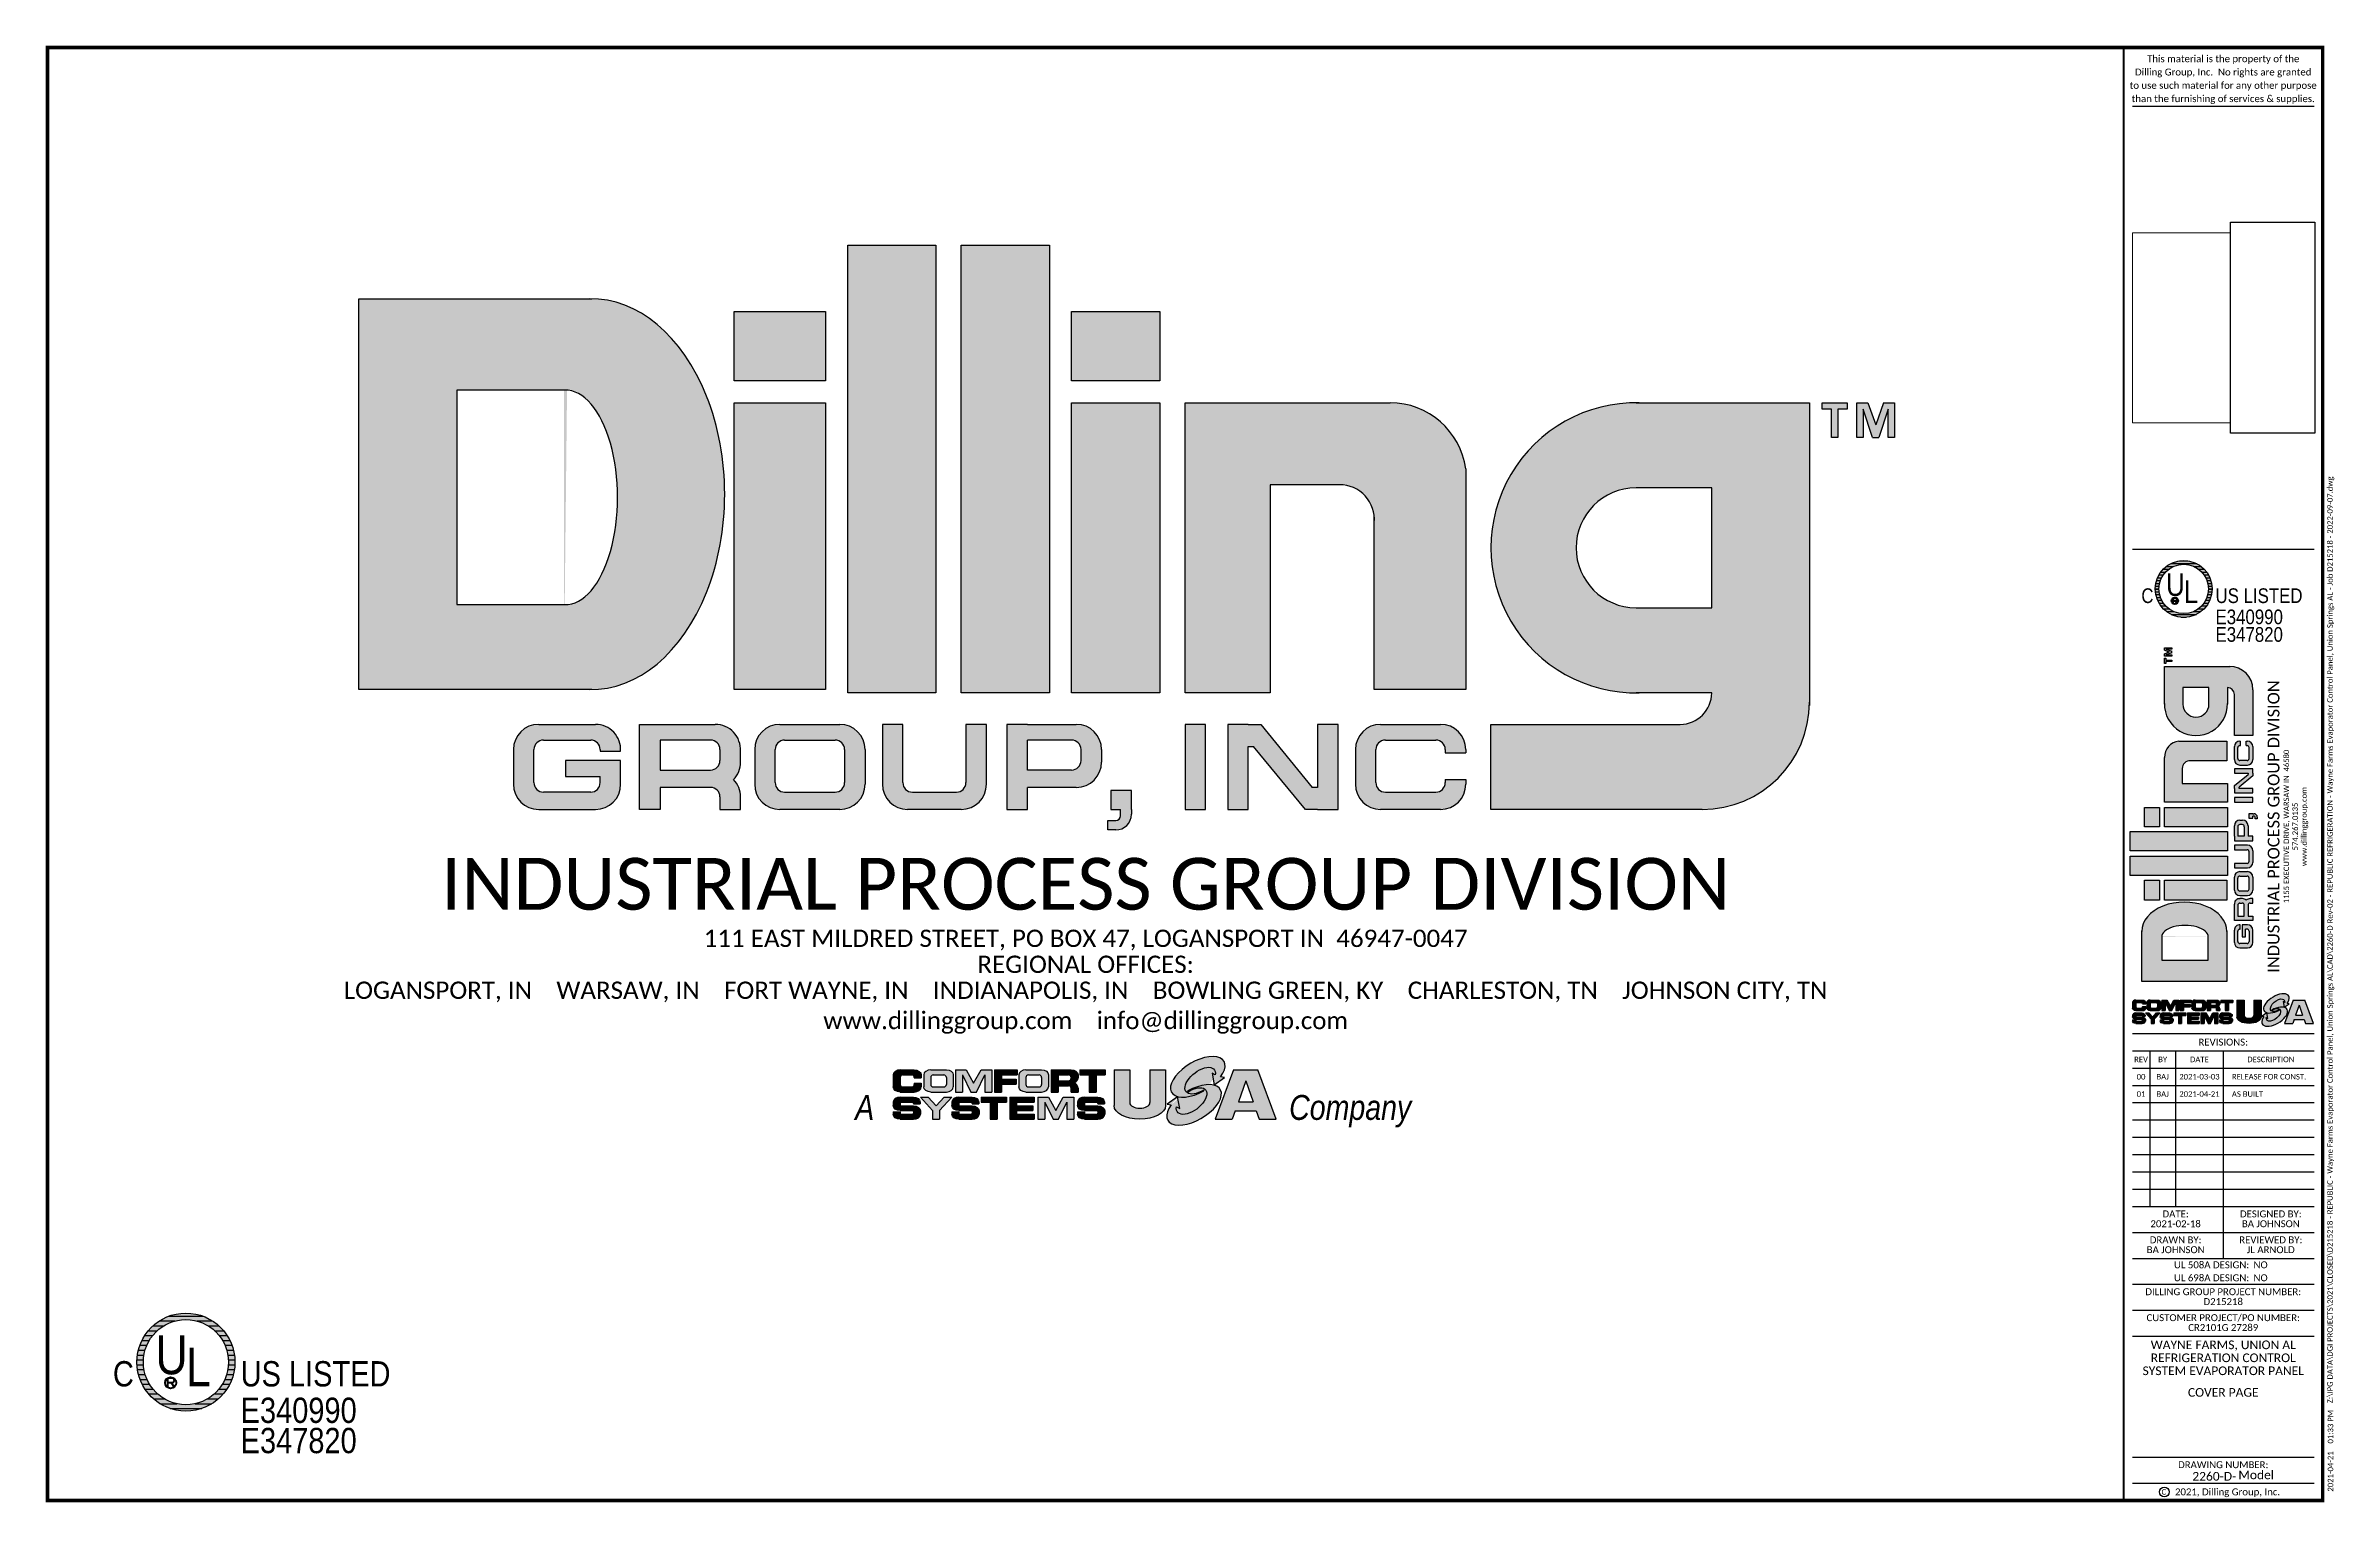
# Paper-space layout '000' of a CAD drawing. Header units: inches. Extents: x -7.8 to 25.3, y -3.5 to 17.5.
# The model-space entities are those that its viewports show. They can reach past a viewport. Long polylines and large blocks are cut down to what shows.
import ezdxf
from ezdxf.enums import TextEntityAlignment as Align

# ---------------------------------------------------------------- set-up
doc = ezdxf.new("R2010")
doc.units = ezdxf.units.IN
doc.header["$MEASUREMENT"] = 0
doc.styles.add('ARIAL NARROW', font='ARIALNI.TTF')
doc.styles.add('Calibri', font='calibri.ttf')
doc.styles.add('Swiss', font='swissck.ttf')
picture_1 = doc.add_image_def('image1.jpg', size_in_pixel=(293, 151))
picture_2 = doc.add_image_def('image2.bmp', size_in_pixel=(325, 130))

psp = doc.layouts.new('000')

msp = doc.modelspace()

# ---------------------------------------------------------------- texts
at = {"linetype": 'Continuous', "style": 'Calibri'}
for s, height, p in [('INDUSTRIAL PROCESS GROUP DIVISION', 0.75, (15, 8.912500000000001)), ('111 EAST MILDRED STREET, PO BOX 47, LOGANSPORT IN  46947-0047', 0.25, (15, 8.125)), ('REGIONAL OFFICES:', 0.25, (15, 7.75)), ('LOGANSPORT, IN    WARSAW, IN    FORT WAYNE, IN    INDIANAPOLIS, IN    BOWLING GREEN, KY    CHARLESTON, TN    JOHNSON CITY, TN', 0.25, (15, 7.375)), ('www.dillinggroup.com    info@dillinggroup.com', 0.25, (15, 6.9375))]:
    msp.add_text(s, height=height, dxfattribs=at).set_placement(p, align=Align.MIDDLE_CENTER)
at = {"style": 'ARIAL NARROW'}
for s, p in [('A', (11.6699413640135, 5.501078822950064)), ('Company', (17.94065181323224, 5.501078822950064))]:
    msp.add_text(s, height=0.36, dxfattribs=at).set_placement(p)

# ---------------------------------------------------------------- blocks, each defined once
blk = doc.blocks.new('UL')
at = {"linetype": 'Continuous'}
h = blk.add_hatch(dxfattribs=at)
h.set_pattern_fill('LINE', color=256, scale=100, style=0)
h.set_pattern_definition([(0, (-735.5219296282087, -778.8764828174169), (0, 12.5), [])])
edge = h.paths.add_edge_path()
edge.add_arc((-576.1469296282087, -757.0014828174169), 12.59727773171648, 0, 360)
edge = h.paths.add_edge_path(flags=17)
edge.add_arc((-576.1469296282087, -757.0014828174169), 10.9375, 0, 360)
h = blk.add_hatch(dxfattribs=at)
h.set_pattern_fill('LINE', color=256, scale=10, style=0)
h.set_pattern_definition([(0, (-735.5219296282087, -778.8764828174169), (0, 1.25), [])])
edge = h.paths.add_edge_path()
edge.add_arc((-576.1469296282087, -757.0014828174169), 12.59727773171648, 0, 360)
edge = h.paths.add_edge_path(flags=17)
edge.add_arc((-576.1469296282087, -757.0014828174169), 10.9375, 0, 360)
h = blk.add_hatch(color=256, dxfattribs=at)
edge = h.paths.add_edge_path()
edge.add_arc((-576.1469296282087, -757.0014828174169), 12.59727773171648, 0, 360)
edge = h.paths.add_edge_path(flags=17)
edge.add_arc((-576.1469296282087, -757.0014828174169), 10.9375, 0, 360)
at = {"linetype": 'Continuous', "lineweight": 50}
for p, q in [((-580.7678482545737, -763.5769482166234), (-580.7678482545737, -761.0664848730505)), ((-580.7678482545737, -761.0664848730505), (-579.6930029935959, -761.0664848730505)), ((-580.7678482545737, -762.2545647876564), (-579.6930029935959, -762.2545647876564)), ((-579.9410426394081, -762.2545647876564), (-579.1865850356749, -763.4323127204709))]:
    blk.add_line(p, q, dxfattribs=at)
at = {"linetype": 'Continuous'}
for radius in [12.59727773171648, 10.9375]:
    blk.add_circle((-576.1469296282087, -757.0014828174169), radius, dxfattribs=at)
at = {"linetype": 'Continuous', "lineweight": 50}
blk.add_circle((-580.0838516971078, -762.3155369540666), 1.433528789118377, dxfattribs=at)
blk.add_arc((-579.6930029935959, -761.6605248303529), 0.5940399573031385, 270, 90, dxfattribs=at)
at = {"style": 'Swiss'}
for s, height, p in [('U', 10, (-583.9594296282087, -760.1264828174169)), ('C', 6.5, (-594.8969296282087, -763.2514828174169)), ('L', 10, (-576.1469296282087, -763.2514828174169)), ('US LISTED', 6.5, (-562.0844296282087, -763.2514828174169)), ('E340990', 6.5, (-562.0844296282087, -772.6264828174169)), ('E347820', 6.5, (-562.0844296282087, -780.3977886706019))]:
    blk.add_text(s, height=height, dxfattribs=at).set_placement(p)
blk = doc.blocks.new('DILLING LOGO')
h = blk.add_hatch(color=256)
h.dxf.hatch_style = 1
h.paths.add_polyline_path([(69.5, 40), (83.5, 40), (83.5, -31), (69.5, -31)])
h.paths.add_polyline_path([(51.5, 40), (65.5, 40), (65.5, -31), (51.5, -31)])
h = blk.add_hatch(color=256)
h.dxf.hatch_style = 1
edge = h.paths.add_edge_path()
edge.add_ellipse((10.75, 0.5), major_axis=(0, -31.00100804812643), ratio=0.6854615813463606, start_angle=360.4620527214238, end_angle=539.5379472785698)
edge.add_line((10.92136539533632, 31.5), (-10.5, 31.5))
edge.add_line((-10.5, 31.5), (-26, 31.5))
edge.add_line((-26, 31.5), (-26, -30.5))
edge.add_line((-26, -30.5), (-10.5, -30.5))
edge.add_line((-10.5, -30.5), (10.92136539533389, -30.50000000000004))
edge = h.paths.add_edge_path(flags=16)
edge.add_ellipse((6.75, 0), major_axis=(0, -17.0018381359193), ratio=0.4852416505819132, start_angle=360.84252426074005, end_angle=539.15747573926, ccw=False)
edge.add_ellipse((6.75, 0), major_axis=(0, -17.0018381359193), ratio=0.4852416505819132, start_angle=359.15747573926296, end_angle=360.84252426074005, ccw=False)
edge.add_line((6.628689587354042, -17), (-10.50000000000001, -17))
edge.add_line((-10.50000000000001, -17), (-10.5, 17))
edge.add_line((-10.5, 17), (6.628689587354511, 17))
edge.add_ellipse((6.75, 0), major_axis=(0, -17.0018381359193), ratio=0.4852416505819132, start_angle=539.15747573926, end_angle=540.8425242607401, ccw=False)
h = blk.add_hatch(color=256)
h.dxf.hatch_style = 1
h.paths.add_polyline_path([(48, 15), (33.5, 15), (33.5, -30.5), (48, -30.5)])
h.paths.add_polyline_path([(48, 18.5), (48, 29.5), (33.5, 29.5), (33.5, 18.5)])
h = blk.add_hatch(color=256)
h.dxf.hatch_style = 1
h.paths.add_polyline_path([(101, 15), (87, 15), (87, -31), (101, -31)])
h.paths.add_polyline_path([(87, 29.5), (87, 18.5), (101, 18.5), (101, 29.5)])
h = blk.add_hatch(color=256)
h.dxf.hatch_style = 1
h.paths.add_polyline_path([(118.5, 2), (129.4999999999932, 1.999999999999972, -0.4423698861202349), (135, -3.99999999999998), (135, -30.5), (149.5, -30.5), (149.5, 4.500000000000015, 0.3757351161049495), (137.5, 15), (118.5, 15), (105, 15), (105, -31), (118.5, -31)])
h.paths.add_polyline_path([(176.9999999999999, -31), (188.5, -31.00000000000003, -0.4142135623730933), (183.5, -36), (153.5, -36), (153.5, -49.5), (187, -49.5, 0.4142135623730956), (204, -32.5), (204, 15), (188.5, 15), (177.0000000000002, 15, 1.021975397419779)])
h.paths.add_polyline_path([(176.5, 1.499999999999998), (188.5, 1.499999999999972), (188.5, -17.50000000000002), (176.5, -17.5, -1)], flags=16)
h.paths.add_polyline_path([(206, 15), (206, 14), (207.5, 14), (207.5, 9.5), (208.5, 9.5), (208.5, 14), (210, 14), (210, 15)])
h.paths.add_polyline_path([(212.5, 14), (214, 9.5), (215, 9.5), (216.5, 14), (216.5, 9.5), (217.5, 9.5), (217.5, 15), (215.75, 15), (214.5, 11.5), (213.25, 15), (211.5, 15), (211.5, 9.5), (212.5, 9.5)])
h.paths.add_polyline_path([(136, -36, 0.4142135623730951), (132, -40), (132, -45.5, 0.4142135623730951), (136, -49.5), (145.5, -49.5, 0.4142135623730951), (149.5, -45.5), (149.5, -44.75), (146.25, -44.75), (146.25, -45.25, -0.4142135623730951), (144.75, -46.75), (136.75, -46.75, -0.4142135623730951), (135.25, -45.25), (135.25, -40, -0.4142135623730951), (136.75, -38.5), (144.75, -38.5, -0.4142135623730951), (146.25, -40), (146.25, -40.5), (149.5, -40.5), (149.5, -40, 0.4142135623730951), (145.5, -36)])
h.paths.add_polyline_path([(129.25, -36), (126, -36), (126, -46), (125.139534883721, -46), (117, -36), (115, -36), (111.75, -36), (111.75, -49.5), (115, -49.5), (115, -39.5), (115.825, -39.5), (124.075, -49.5), (126, -49.5), (129.25, -49.5)])
h.paths.add_polyline_path([(108.25, -36), (105, -36), (105, -49.5), (108.25, -49.5)])
h.paths.add_polyline_path([(93.25, -46.5), (93.25, -49.5), (94.75, -49.5), (94.75, -50.5, -0.4142135623730951), (94, -51.25), (92.75, -51.25), (92.75, -52.75), (94, -52.75, 0.4142135623730951), (96.5, -50.25), (96.5, -49.5), (96.5, -46.5)])
h.paths.add_polyline_path([(91.75, -42), (91.75, -40, 0.4142135623730951), (87.75, -36), (80, -36), (76.75, -36), (76.75, -49.5), (80, -49.5), (80, -46), (87.75, -46, 0.4142135623730951)])
h.paths.add_polyline_path([(87, -43.25000000000001), (80, -43.25000000000001), (80, -38.5), (87, -38.5, -0.4142135623730951), (88.5, -40), (88.5, -41.75, -0.4142135623730965)], flags=16)
h.paths.add_polyline_path([(70.25, -45.25, -0.4142135623730951), (68.75, -46.75), (61.75, -46.75, -0.4142135623730951), (60.25, -45.25), (60.25, -36), (57, -36), (57, -45.5, 0.4142135623730951), (61, -49.5), (69.5, -49.5, 0.4142135623730951), (73.5, -45.5), (73.5, -36), (70.25, -36)])
h.paths.add_polyline_path([(54.25, -45.5), (54.25, -40, 0.4142135623730951), (50.25, -36), (40.75, -36, 0.4142135623730951), (36.75, -40), (36.75, -45.5, 0.4142135623730951), (40.75, -49.5), (50.25, -49.5, 0.4142135623730951)])
h.paths.add_polyline_path([(51, -45.25, -0.4142135623730951), (49.5, -46.75), (41.5, -46.75, -0.4142135623730951), (40, -45.25), (40, -40, -0.4142135623730951), (41.5, -38.5), (49.5, -38.5, -0.4142135623730951), (51, -40)], flags=16)
h.paths.add_polyline_path([(31.25000000000001, -47.50000000000001), (31.25, -49.5), (34.5, -49.5), (34.5, -47.5, 0.1918119602003124), (33.40473750965556, -44.75, 0.1918119602003125), (34.5, -42), (34.49999999999999, -40, 0.414213562373095), (30.49999999999999, -36), (21.75, -36), (18.5, -36), (18.5, -49.5), (21.75, -49.5), (21.75, -46), (29.75, -46, -0.4142135623730993)])
h.paths.add_polyline_path([(29.75, -43.25), (21.75, -43.25), (21.75, -38.5), (29.75, -38.5, -0.4142135623730951), (31.25, -40), (31.25, -41.75, -0.4142135623730951)], flags=16)
h.paths.add_polyline_path([(15.49999999999999, -45.49999999999999), (15.5, -41.75), (6.75, -41.75), (6.75, -44.25), (12.25, -44.25), (12.25, -45.25, -0.4142135623730951), (10.75, -46.75), (3.25, -46.75, -0.4142135623730951), (1.75, -45.25), (1.75, -40, -0.4142135623730951), (3.25, -38.5), (10.75, -38.5, -0.4142135623730951), (12.25, -40), (12.25, -40.25), (15.49217985566781, -40.25, 0.4326522445123464), (11.49999999999999, -36), (2.5, -36, 0.4142135623730951), (-1.5, -40), (-1.5, -45.5, 0.4142135623730951), (2.5, -49.5), (11.5, -49.5, 0.4142135623730945)])
for p, q in [((213.25, 15), (214.5, 11.5)), ((215.75, 15), (214.5, 11.5)), ((214, 9.5), (212.5, 14)), ((216.5, 14), (215, 9.5)), ((214, 9.5), (215, 9.5)), ((2.5, -36), (11.5, -36)), ((40.75, -36), (50.25, -36)), ((80, -36), (87.75, -36)), ((115, -36), (117, -36)), ((117, -36), (125.139534883721, -46)), ((136, -36), (145.5, -36)), ((41.5, -38.5), (49.5, -38.5)), ((87, -38.5), (80, -38.5)), ((115, -39.5), (115.825, -39.5)), ((124.075, -49.5), (115.825, -39.5)), ((136.75, -38.5), (144.75, -38.5)), ((-1.5, -40), (-1.5, -45.5)), ((1.75, -45.25), (1.75, -40)), ((36.75, -40), (36.75, -45.5)), ((40, -45.25), (40, -40)), ((51, -40), (51, -45.25)), ((54.25, -40), (54.25, -45.5)), ((87, -43.25), (80, -43.25)), ((88.5, -41.75), (88.5, -40)), ((91.75, -40), (91.75, -42)), ((132, -40), (132, -45.5)), ((135.25, -45.25), (135.25, -40)), ((146.25, -40), (146.25, -40.5)), ((146.25, -40.5), (149.5, -40.5)), ((149.5, -40), (149.5, -40.5)), ((12.25, -45.25), (12.25, -44.25)), ((41.5, -46.75), (49.5, -46.75)), ((61.75, -46.75), (68.75, -46.75)), ((87.75, -46), (80, -46)), ((126, -46), (125.1395348837209, -46)), ((136.75, -46.75), (144.75, -46.75)), ((146.25, -44.75), (149.5, -44.75)), ((146.25, -44.75), (146.25, -45.25)), ((149.5, -44.75), (149.5, -45.5)), ((2.5, -49.5), (11.5, -49.5)), ((50.25, -49.5), (40.75, -49.5)), ((69.5, -49.5), (61, -49.5)), ((126, -49.5), (124.075, -49.5)), ((145.5, -49.5), (136, -49.5))]:
    blk.add_line(p, q)
for points in [[(51.5, 40), (65.5, 40), (65.5, -31), (51.5, -31)], [(69.5, 40), (83.5, 40), (83.5, -31), (69.5, -31)], [(33.5, 29.5), (48, 29.5), (48, 18.5), (33.5, 18.5)], [(87, 29.5), (101, 29.5), (101, 18.5), (87, 18.5)], [(33.5, 15), (48, 15), (48, -30.5), (33.5, -30.5)], [(87, 15), (101, 15), (101, -31), (87, -31)], [(108.25, -49.5), (108.25, -36), (105, -36), (105, -49.5)]]:
    blk.add_lwpolyline(points, close=True)
for points in [[(-10.5, -30.5), (-26, -30.5), (-26, 31.5), (-10.5, 31.5)], [(-10.5, 31.5), (10.92136539533637, 31.5)], [(6.871310412645428, 17), (-10.5, 17)], [(-10.5, 17), (-10.5, -17)], [(118.5, 2), (118.5, -31), (105, -31), (105, 15), (118.5, 15)], [(118.5, 15), (137.5, 15)], [(176.5, 15), (188.5, 15)], [(188.5, 15), (204, 15), (204, -33)], [(207.5, 14), (206, 14), (206, 15), (210, 15), (210, 14), (208.5, 14)], [(212.5, 14), (212.5, 9.5), (211.5, 9.5), (211.5, 15), (213.25, 15)], [(215.75, 15), (217.5, 15), (217.5, 9.5), (216.5, 9.5), (216.5, 14)], [(208.5, 14), (208.5, 9.5), (207.5, 9.5), (207.5, 14)], [(149.5, 4.5), (149.5, -30.5), (135, -30.5), (135, -2.999999999999915)], [(129.5454545454586, 1.999999999999972), (118.5, 2)], [(188.5, 1.499999999999972), (176.5, 1.5)], [(188.5, -17.50000000000003), (188.5, 1.499999999999972)], [(-10.5, -17), (6.871310412644988, -17)], [(176.5, -17.5), (188.5, -17.50000000000003)], [(10.9213653953349, -30.50000000000003), (-10.5, -30.5)], [(188.5, -31.00000000000003), (176.5, -31)], [(21.75, -46), (21.75, -49.5), (18.5, -49.5), (18.5, -36), (21.75, -36)], [(21.75, -36), (30.5, -36)], [(60.25, -45.25), (60.25, -36), (57, -36), (57, -45.5)], [(73.5, -45.5), (73.5, -36), (70.25, -36), (70.25, -45.25)], [(80, -36), (76.75, -36), (76.75, -49.5), (80, -49.5), (80, -46)], [(115, -36), (111.75, -36), (111.75, -49.5), (115, -49.5), (115, -39.5)], [(126, -49.5), (129.25, -49.5), (129.25, -36), (126, -36), (126, -46)], [(187, -49.50000000000003), (153.5, -49.5), (153.5, -36), (183.5, -36.00000000000003)], [(3.25, -38.5), (10.75, -38.5)], [(21.75, -38.5), (21.75, -43.25)], [(29.75, -38.5), (21.75, -38.5)], [(80, -43.25), (80, -38.5)], [(15.5, -45.5), (15.5, -41.75), (6.75, -41.75), (6.75, -44.25), (12.25, -44.25)], [(12.25, -40), (12.25, -40.25), (15.5, -40.25), (15.5, -40)], [(21.75, -43.25), (29.75, -43.25)], [(31.25, -40), (31.25, -41.75)], [(34.5, -42), (34.5, -40)], [(10.75, -46.75), (3.25, -46.75)], [(29.75, -46), (21.75, -46)], [(57, -45.75), (57.00782014433217, -45.75)], [(96.5, -49.5), (96.5, -46.5), (93.25, -46.5), (93.25, -49.5), (94.75, -49.5)], [(31.25, -47.5), (31.25, -49.5), (34.5, -49.5), (34.5, -47.5)], [(94.75, -50.5), (94.75, -49.5)], [(96.5, -49.5), (96.5, -50.25)], [(94, -52.75), (92.75, -52.75), (92.75, -51.25), (94, -51.25)]]:
    blk.add_lwpolyline(points)
for centre, radius, start, end in [((137.5, 2.892857142857139), 12.10714285714286, 7.628149668580797, 90), ((176.5, -8), 23.00543414065468, 88.75463573323174, 271.2453642667683), ((129.5227272727273, -3.5), 5.500046956974606, 354.7841360840947, 90.236758071907), ((176.5, -8), 9.5, 90, 270), ((183.5, -31), 5, 270, 0), ((187, -32.5), 17, 270, 0), ((2.5, -40), 4, 90, 180), ((11.5, -40), 4, 356.4166783015281, 90), ((30.5, -40), 4, 356.4166783015281, 90), ((40.75, -40), 4, 90, 180), ((50.25, -40), 4, 0, 90), ((87.75, -40), 4, 0, 90), ((136, -40), 4, 90, 180), ((145.5, -40), 4, 0, 90), ((3.25, -40), 1.5, 90, 180), ((10.75, -40), 1.5, 0, 90), ((29.75, -40), 1.5, 0, 90), ((41.5, -40), 1.5, 90, 180), ((49.5, -40), 1.5, 0, 90), ((87, -40), 1.5, 0, 90), ((136.75, -40), 1.5, 90, 180), ((144.75, -40), 1.5, 0, 90), ((29.75, -41.75), 1.5, 270, 0), ((30.5, -42), 4, 316.5674634422102, 0), ((87, -41.75), 1.5, 270, 0), ((87.75, -42), 4, 270, 0), ((2.5, -45.5), 4, 180, 270), ((3.25, -45.25), 1.5, 180, 270), ((10.75, -45.25), 1.5, 270, 0), ((11.5, -45.5), 4, 270, 0), ((29.75, -47.5), 1.5, 0, 90), ((30.5, -47.5), 4, 0, 43.43253655778979), ((40.75, -45.5), 4, 180, 270), ((41.5, -45.25), 1.5, 180, 270), ((49.5, -45.25), 1.5, 270, 0), ((50.25, -45.5), 4, 270, 0), ((61, -45.5), 4, 180, 270), ((61.75, -45.25), 1.5, 180, 270), ((68.75, -45.25), 1.5, 270, 0), ((69.5, -45.5), 4, 270, 0), ((136, -45.5), 4, 180, 270), ((136.75, -45.25), 1.5, 180, 270), ((144.75, -45.25), 1.5, 270, 0), ((145.5, -45.5), 4, 270, 0), ((94, -50.25), 2.5, 270, 0), ((94, -50.5), 0.75, 270, 0)]:
    blk.add_arc(centre, radius, start, end)
for centre, major_axis, ratio, start_param, end_param in [((10.75, 0.5), (0, -31.00100804812643), 0.6854615813463606, 6.275120965872898, 9.432842302076136), ((6.75, 0), (0, -17.0018381359193), 0.4852416505819132, 6.268480484801794, 9.439482783147225)]:
    blk.add_ellipse(centre, major_axis=major_axis, ratio=ratio, start_param=start_param, end_param=end_param)
blk = doc.blocks.new('CSUSA')
h = blk.add_hatch(color=172)
h.dxf.hatch_style = 1
edge = h.paths.add_edge_path()
edge.add_line((181.5, 27.625), (179.4006102965469, 27.9810927598967))
edge.add_ellipse((167.0340647808728, 27.96044036709494), major_axis=(14.18757642551414, 8.427121706457452), ratio=0.4993851779144654, start_angle=310.1627734496016, end_angle=626.6159272356439)
edge.add_line((170.3976294825459, 20.39028585363079), (170.1516101334263, 20.83378807874862))
edge.add_ellipse((168.375, 25.875), major_axis=(7.609592697208051, 6.019528551522788), ratio=0.5296205484223616, start_angle=-30.52743072646109, end_angle=259.7037812085569, ccw=False)
edge.add_line((176.5491779118593, 29.01299639067593), (174.75, 30))
edge.add_line((174.75, 30), (176, 23.625))
edge.add_line((176, 23.625), (181.5, 27.625))
h = blk.add_hatch(color=256)
h.dxf.hatch_style = 1
edge = h.paths.add_edge_path()
edge.add_ellipse((6, 22.5), major_axis=(-3.75, 0), ratio=0.7333333333333333, start_angle=0, end_angle=90, ccw=False)
edge.add_line((2.25, 22.5), (2.25, 29))
edge.add_ellipse((6, 29), major_axis=(-3.75, 0), ratio=0.7333333333333333, start_angle=270, end_angle=360, ccw=False)
edge.add_line((6, 31.75), (13.625, 31.75))
edge.add_ellipse((13.625, 29), major_axis=(3.75, 0), ratio=0.7333333333333333, start_angle=0, end_angle=90, ccw=False)
edge.add_line((17.375, 29), (17.375, 27.375))
edge.add_line((17.375, 27.375), (13.625, 27.375))
edge.add_line((13.625, 27.375), (13.625, 27.625))
edge.add_ellipse((12.25, 27.625), major_axis=(-2.189907251851203e-15, 1.375), ratio=1, start_angle=270, end_angle=360)
edge.add_line((12.25, 29), (7.375, 29))
edge.add_ellipse((7.375, 27.625), major_axis=(-1.375, 0), ratio=1, start_angle=270, end_angle=360)
edge.add_line((6, 27.625), (6, 23.875))
edge.add_ellipse((7.375, 23.875), major_axis=(-8.419446744138054e-17, -1.375), ratio=1, start_angle=270, end_angle=360)
edge.add_line((7.374999999999999, 22.5), (12.25, 22.5))
edge.add_ellipse((12.25, 23.875), major_axis=(1.375, -1.683889348827611e-16), ratio=1, start_angle=270, end_angle=360)
edge.add_line((13.625, 23.875), (13.625, 24.5))
edge.add_line((13.625, 24.5), (17.375, 24.5))
edge.add_line((17.375, 24.5), (17.375, 22.5))
edge.add_ellipse((13.625, 22.5), major_axis=(3.75, -4.592425496802575e-16), ratio=0.7333333333333333, start_angle=270, end_angle=360, ccw=False)
edge.add_line((13.625, 19.75), (6, 19.75))
h = blk.add_hatch(color=256)
h.dxf.hatch_style = 1
edge = h.paths.add_edge_path()
edge.add_ellipse((22.5, 22.5), major_axis=(-3.75, 0), ratio=0.7333333333333333, start_angle=0, end_angle=90, ccw=False)
edge.add_line((18.75, 22.5), (18.75, 29))
edge.add_ellipse((22.5, 29), major_axis=(-3.75, 0), ratio=0.7333333333333333, start_angle=270, end_angle=360, ccw=False)
edge.add_line((22.5, 31.75), (31.00099456249399, 31.75))
edge.add_ellipse((31.00099456249399, 29), major_axis=(3.75, -9.244463733058732e-32), ratio=0.7333333333333333, start_angle=1.3196161868414151, end_angle=90, ccw=False)
edge.add_line((34.75, 29.06333143069392), (34.75, 22.5))
edge.add_ellipse((31, 22.5), major_axis=(3.75, -4.592425496802575e-16), ratio=0.7333333333333333, start_angle=270, end_angle=360, ccw=False)
edge.add_line((31, 19.75), (22.5, 19.75))
edge = h.paths.add_edge_path(flags=16)
edge.add_ellipse((23.875, 23.875), major_axis=(-8.419446744138054e-17, -1.375), ratio=1, start_angle=270, end_angle=360)
edge.add_line((23.875, 22.5), (29.625, 22.5))
edge.add_ellipse((29.625, 23.875), major_axis=(1.375, -1.683889348827611e-16), ratio=1, start_angle=270, end_angle=360)
edge.add_line((31, 23.875), (31, 27.625))
edge.add_ellipse((29.625, 27.625), major_axis=(-2.189907251851203e-15, 1.375), ratio=1, start_angle=270, end_angle=360)
edge.add_line((29.625, 29), (23.875, 29))
edge.add_ellipse((23.875, 27.625), major_axis=(-1.375, 0), ratio=1, start_angle=270, end_angle=360)
edge.add_line((22.5, 27.625), (22.5, 23.875))
h = blk.add_hatch(color=256)
h.dxf.hatch_style = 1
h.paths.add_polyline_path([(47.25, 19.75), (51.75, 29), (51.75, 19.75), (55.5, 19.75), (55.5, 31.75), (49.75, 31.75), (45.75, 24.5), (41.75, 31.75), (36, 31.75), (36, 19.75), (39.75, 19.75), (39.75, 29), (44.25, 19.75)])
h = blk.add_hatch(color=256)
h.dxf.hatch_style = 1
h.paths.add_polyline_path([(60.75, 26.75), (68.75, 26.75), (68.75, 24), (60.75, 24), (60.75, 19.75), (57, 19.75), (57, 31.75), (69.25, 31.75), (69.25, 29), (60.75, 29)])
h = blk.add_hatch(color=256)
h.dxf.hatch_style = 1
edge = h.paths.add_edge_path()
edge.add_ellipse((74, 22.5), major_axis=(-3.75, 0), ratio=0.7333333333333333, start_angle=0, end_angle=90, ccw=False)
edge.add_line((70.25, 22.5), (70.25, 29))
edge.add_ellipse((74, 29), major_axis=(-3.75, 0), ratio=0.7333333333333333, start_angle=270, end_angle=360, ccw=False)
edge.add_line((74, 31.75), (82.50099456249399, 31.75))
edge.add_ellipse((82.50099456249399, 29), major_axis=(3.75, -9.244463733058732e-32), ratio=0.7333333333333333, start_angle=1.3196161868414151, end_angle=90, ccw=False)
edge.add_line((86.25, 29.06333143069392), (86.25, 22.5))
edge.add_ellipse((82.5, 22.5), major_axis=(3.75, -4.592425496802575e-16), ratio=0.7333333333333333, start_angle=270, end_angle=360, ccw=False)
edge.add_line((82.5, 19.75), (74, 19.75))
edge = h.paths.add_edge_path(flags=16)
edge.add_ellipse((75.375, 23.875), major_axis=(-8.419446744138054e-17, -1.375), ratio=1, start_angle=270, end_angle=360)
edge.add_line((75.375, 22.5), (81.125, 22.5))
edge.add_ellipse((81.125, 23.875), major_axis=(1.375, -1.683889348827611e-16), ratio=1, start_angle=270, end_angle=360)
edge.add_line((82.5, 23.875), (82.5, 27.625))
edge.add_ellipse((81.125, 27.625), major_axis=(-2.189907251851203e-15, 1.375), ratio=1, start_angle=270, end_angle=360)
edge.add_line((81.125, 29), (75.375, 29))
edge.add_ellipse((75.375, 27.625), major_axis=(-1.375, 0), ratio=1, start_angle=270, end_angle=360)
edge.add_line((74, 27.625), (74, 23.875))
h = blk.add_hatch(color=256)
h.dxf.hatch_style = 1
edge = h.paths.add_edge_path()
edge.add_ellipse((98.49999999999999, 27.25), major_axis=(3.75, -4.592425496802575e-16), ratio=0.7333333333333333, start_angle=294.5758650971354, end_angle=360)
edge.add_line((102.25, 27.25000000000029), (102.25, 29.06333143069392))
edge.add_ellipse((98.50099456249399, 29), major_axis=(3.75, -9.244463733058732e-32), ratio=0.7333333333333333, start_angle=1.319616186841331, end_angle=90)
edge.add_line((98.500994562494, 31.75), (87.75, 31.75))
edge.add_line((87.75, 31.75), (87.75, 19.75))
edge.add_line((87.75, 19.75), (91.5, 19.75))
edge.add_line((91.5, 19.75), (91.5, 23.125))
edge.add_line((91.5, 23.125), (97.125, 23.125))
edge.add_ellipse((97.12499999999999, 21.75), major_axis=(-2.189907251851203e-15, 1.375), ratio=1, start_angle=270, end_angle=360, ccw=False)
edge.add_line((98.49999999999999, 21.75), (98.5, 19.75))
edge.add_line((98.5, 19.75), (102.25, 19.75))
edge.add_line((102.25, 19.75), (102.25, 21.74999999999991))
edge.add_ellipse((100, 20.99999999999999), major_axis=(-0.02855218918834772, 3.750071569925276), ratio=0.6133006550498834, start_angle=-78.73093416400707, end_angle=-0.7112573229618706)
edge = h.paths.add_edge_path(flags=16)
edge.add_ellipse((97.125, 27.25), major_axis=(1.375, -1.683889348827611e-16), ratio=1, start_angle=270, end_angle=360, ccw=False)
edge.add_line((97.12499999999994, 25.875), (91.5, 25.875))
edge.add_line((91.5, 25.875), (91.5, 29))
edge.add_line((91.5, 29), (97.125, 29))
edge.add_ellipse((97.125, 27.625), major_axis=(-2.189907251851203e-15, 1.375), ratio=1, start_angle=270, end_angle=360, ccw=False)
edge.add_line((98.5, 27.62500000000001), (98.5, 27.25))
h = blk.add_hatch(color=256)
h.dxf.hatch_style = 1
h.paths.add_polyline_path([(108.25, 19.75), (112, 19.75), (112, 29), (117, 29), (117, 31.75), (103.25, 31.75), (103.25, 29), (108.25, 29)])
h = blk.add_hatch(color=256)
h.dxf.hatch_style = 1
edge = h.paths.add_edge_path()
edge.add_ellipse((135.6875, 12.375), major_axis=(-13.9375, 0), ratio=0.5291479820627802, start_angle=0, end_angle=180, ccw=False)
edge.add_line((121.75, 12.375), (121.75, 31.75))
edge.add_line((121.75, 31.75), (130.25, 31.75))
edge.add_line((130.25, 31.75), (130.25, 14))
edge.add_ellipse((135.6875, 14), major_axis=(-5.4375, 0), ratio=0.5517241379310345, start_angle=0, end_angle=180)
edge.add_line((141.125, 14), (141.125, 31.75))
edge.add_line((141.125, 31.75), (149.625, 31.75))
edge.add_line((149.625, 31.75), (149.625, 12.375))
h = blk.add_hatch(color=256)
h.dxf.hatch_style = 1
h.paths.add_polyline_path([(198.7213855421687, 9.5), (200.2936746987952, 5), (209.5, 5), (199.625, 31.75), (186.375, 31.75), (176.5, 5), (185.75, 5), (187.312874251497, 9.5)])
h.paths.add_polyline_path([(193, 25.875), (196.9743975903615, 14.5), (189.0494011976048, 14.5)], flags=16)
h = blk.add_hatch(color=256)
h.dxf.hatch_style = 1
edge = h.paths.add_edge_path()
edge.add_ellipse((13.25, 9.5), major_axis=(3.75, 0), ratio=0.7333333333333333, start_angle=0, end_angle=5.215908570454144)
edge.add_ellipse((13.25, 9.5), major_axis=(3.75, 0), ratio=0.7333333333333333, start_angle=5.215908570454144, end_angle=90)
edge.add_line((13.24999999999999, 12.25), (6.625, 12.25))
edge.add_arc((6.625, 12.875), 0.625, 180, 270, ccw=False)
edge.add_line((6, 12.875), (6, 13.625))
edge.add_arc((6.625, 13.625), 0.625, 90, 180, ccw=False)
edge.add_line((6.625, 14.25), (12.625, 14.25))
edge.add_arc((12.625, 13.625), 0.625, 2.8421709430404007e-13, 90, ccw=False)
edge.add_line((13.25, 13.625), (13.25, 13.375))
edge.add_line((13.25, 13.375), (16.75, 13.375))
edge.add_line((16.75, 13.375), (16.75, 14.25))
edge.add_ellipse((13, 14.25), major_axis=(3.75, 0), ratio=0.7333333333333333, start_angle=0, end_angle=86.17744627072567)
edge.add_ellipse((13, 14.25), major_axis=(3.75, 0), ratio=0.7333333333333333, start_angle=86.17744627072567, end_angle=90)
edge.add_line((12.99999999999989, 17), (5.999999999999991, 17))
edge.add_ellipse((6, 14.25), major_axis=(-3.75, 0), ratio=0.7333333333333333, start_angle=270, end_angle=360)
edge.add_line((2.25, 14.25), (2.25, 12.5))
edge.add_ellipse((6, 12.5), major_axis=(-3.75, 0), ratio=0.7333333333333333, start_angle=0, end_angle=5.215908570454144)
edge.add_ellipse((6, 12.5), major_axis=(-3.75, 0), ratio=0.7333333333333333, start_angle=5.215908570454144, end_angle=90)
edge.add_line((6, 9.75), (12.625, 9.75))
edge.add_arc((12.625, 9.125), 0.625, 0, 90, ccw=False)
edge.add_line((13.25, 9.125), (13.25, 8.375000000000002))
edge.add_arc((12.625, 8.375), 0.6250000000000001, -90, 1.1368683772161603e-13, ccw=False)
edge.add_line((12.625, 7.75), (6.625, 7.75))
edge.add_arc((6.625, 8.375), 0.625, 180, 270, ccw=False)
edge.add_line((6, 8.375), (6, 9))
edge.add_line((6, 9), (2.25, 9))
edge.add_line((2.25, 9), (2.25, 7.750000000000028))
edge.add_ellipse((6, 7.75), major_axis=(-3.75, 0), ratio=0.7333333333333333, start_angle=0, end_angle=90)
edge.add_line((6.000000000000011, 5), (13.25, 5))
edge.add_ellipse((13.25, 7.75), major_axis=(3.75, 0), ratio=0.7333333333333333, start_angle=270, end_angle=360)
edge.add_line((17, 7.75), (17, 9.5))
h = blk.add_hatch(color=256)
h.dxf.hatch_style = 1
h.paths.add_polyline_path([(25.375, 12.25000000000001), (29.79741379310344, 17), (34, 17), (27.25, 9.749999999999995), (27.25, 5), (23.5, 5), (23.5, 9.75), (17, 17), (21.11637931034483, 17)])
h = blk.add_hatch(color=256)
h.dxf.hatch_style = 1
edge = h.paths.add_edge_path()
edge.add_ellipse((44.75, 14.25), major_axis=(3.75, 0), ratio=0.7333333333333333, start_angle=0, end_angle=86.17744627072567)
edge.add_ellipse((44.75, 14.25), major_axis=(3.75, 0), ratio=0.7333333333333333, start_angle=86.17744627072567, end_angle=90)
edge.add_line((44.75, 17), (37.74999999999999, 17))
edge.add_ellipse((37.75, 14.25), major_axis=(-3.75, 0), ratio=0.7333333333333333, start_angle=270, end_angle=360)
edge.add_line((34, 14.25), (34, 12.5))
edge.add_ellipse((37.75, 12.5), major_axis=(-3.75, 0), ratio=0.7333333333333333, start_angle=0, end_angle=5.215908570454144)
edge.add_ellipse((37.75, 12.5), major_axis=(-3.75, 0), ratio=0.7333333333333333, start_angle=5.215908570454144, end_angle=90)
edge.add_line((37.75000000000001, 9.75), (44.375, 9.75))
edge.add_arc((44.375, 9.125), 0.625, 0, 90, ccw=False)
edge.add_line((45, 9.125), (45, 8.375))
edge.add_arc((44.375, 8.375), 0.625, -90, 0, ccw=False)
edge.add_line((44.375, 7.75), (38.375, 7.75))
edge.add_arc((38.375, 8.375), 0.625, 180, 270, ccw=False)
edge.add_line((37.75, 8.375), (37.75, 9))
edge.add_line((37.75, 9), (34, 9))
edge.add_line((34, 9), (34, 7.750000000000037))
edge.add_ellipse((37.75, 7.75), major_axis=(-3.75, 0), ratio=0.7333333333333333, start_angle=0, end_angle=90)
edge.add_line((37.75000000000004, 5), (44.99999999999999, 5))
edge.add_ellipse((45, 7.75), major_axis=(3.75, 0), ratio=0.7333333333333333, start_angle=270, end_angle=360)
edge.add_line((48.75, 7.749999999999988), (48.75, 9.499999999999986))
edge.add_ellipse((45, 9.5), major_axis=(3.75, 0), ratio=0.7333333333333333, start_angle=0, end_angle=5.215908570454144)
edge.add_ellipse((45, 9.5), major_axis=(3.75, 0), ratio=0.7333333333333333, start_angle=5.215908570454144, end_angle=90)
edge.add_line((45.00000000000001, 12.25), (38.375, 12.25))
edge.add_arc((38.375, 12.875), 0.625, 180, 270, ccw=False)
edge.add_line((37.75, 12.875), (37.75, 13.625))
edge.add_arc((38.375, 13.625), 0.625, 90, 180, ccw=False)
edge.add_line((38.375, 14.25), (44.375, 14.25))
edge.add_arc((44.375, 13.625), 0.625, 0, 90, ccw=False)
edge.add_line((45, 13.625), (45, 13.375))
edge.add_line((45, 13.375), (48.5, 13.375))
edge.add_line((48.5, 13.375), (48.5, 14.25))
h = blk.add_hatch(color=256)
h.dxf.hatch_style = 1
h.paths.add_polyline_path([(54.75, 5), (58.5, 5), (58.5, 14.25), (63.5, 14.25), (63.5, 17), (49.75, 17), (49.75, 14.25), (54.75, 14.25)])
h = blk.add_hatch(color=256)
h.dxf.hatch_style = 1
h.paths.add_polyline_path([(65.25, 5), (78.5, 5), (78.5, 7.75), (69, 7.75), (69, 9.75), (77.75, 9.75), (77.75, 12.25), (69, 12.25), (69, 14.25), (78.5, 14.25), (78.5, 17), (65.25, 17)])
h = blk.add_hatch(color=256)
h.dxf.hatch_style = 1
h.paths.add_polyline_path([(91.75, 5), (96.25, 14.25), (96.25, 5), (100, 5), (100, 17), (94.25, 17), (90.25, 9.75), (86.25, 17), (80.5, 17), (80.5, 5), (84.25, 5), (84.25, 14.25), (88.75, 5)])
h = blk.add_hatch(color=256)
h.dxf.hatch_style = 1
edge = h.paths.add_edge_path()
edge.add_ellipse((112.75, 14.25), major_axis=(3.75, 0), ratio=0.7333333333333333, start_angle=0, end_angle=86.17744627072567)
edge.add_ellipse((112.75, 14.25), major_axis=(3.75, 0), ratio=0.7333333333333333, start_angle=86.17744627072567, end_angle=90)
edge.add_line((112.75, 17), (105.75, 17))
edge.add_ellipse((105.75, 14.25), major_axis=(-3.75, 0), ratio=0.7333333333333333, start_angle=270, end_angle=360)
edge.add_line((102, 14.25), (102, 12.5))
edge.add_ellipse((105.75, 12.5), major_axis=(-3.75, 0), ratio=0.7333333333333333, start_angle=0, end_angle=5.215908570454094)
edge.add_ellipse((105.75, 12.5), major_axis=(-3.75, 0), ratio=0.7333333333333333, start_angle=5.215908570454094, end_angle=90)
edge.add_line((105.75, 9.75), (112.375, 9.75))
edge.add_arc((112.375, 9.125), 0.625, 0, 90, ccw=False)
edge.add_line((113, 9.125), (113, 8.375))
edge.add_arc((112.375, 8.375), 0.625, -90, 0, ccw=False)
edge.add_line((112.375, 7.75), (106.375, 7.75))
edge.add_arc((106.375, 8.375), 0.625, 180, 270, ccw=False)
edge.add_line((105.75, 8.375), (105.75, 9))
edge.add_line((105.75, 9), (102, 9))
edge.add_line((102, 9), (102, 7.75))
edge.add_ellipse((105.75, 7.75), major_axis=(-3.75, 0), ratio=0.7333333333333333, start_angle=0, end_angle=90)
edge.add_line((105.75, 5), (113, 5.000000000000002))
edge.add_ellipse((113, 7.75), major_axis=(3.75, 0), ratio=0.7333333333333333, start_angle=270, end_angle=360)
edge.add_line((116.75, 7.75), (116.75, 9.5))
edge.add_ellipse((113, 9.5), major_axis=(3.75, 0), ratio=0.7333333333333333, start_angle=0, end_angle=5.215908570454094)
edge.add_ellipse((113, 9.5), major_axis=(3.75, 0), ratio=0.7333333333333333, start_angle=5.215908570454094, end_angle=90)
edge.add_line((113, 12.25), (106.375, 12.25))
edge.add_arc((106.375, 12.875), 0.625, 180, 270, ccw=False)
edge.add_line((105.75, 12.875), (105.75, 13.625))
edge.add_arc((106.375, 13.625), 0.625, 90, 180, ccw=False)
edge.add_line((106.375, 14.25), (112.375, 14.25))
edge.add_arc((112.375, 13.625), 0.625, 0, 90, ccw=False)
edge.add_line((113, 13.625), (113, 13.375))
edge.add_line((113, 13.375), (116.5, 13.375))
edge.add_line((116.5, 13.375), (116.5, 14.25))
h = blk.add_hatch(color=12)
h.dxf.hatch_style = 1
edge = h.paths.add_edge_path()
edge.add_line((161.9309223780967, 19.9237010706037), (161.6865397122565, 20.36810725469952))
edge.add_ellipse((165.0221734908801, 12.7856040957837), major_axis=(-14.21854736758644, -8.374760643800611), ratio=0.4993851779144654, start_angle=310.1627734496016, end_angle=626.6159272356439, ccw=False)
edge.add_line((152.6556358751448, 12.81054224271812), (150.5575732065751, 13.17437217465038))
edge.add_line((150.5575732065751, 13.17437217465038), (156.072282196612, 17.15406874037069))
edge.add_line((156.072282196612, 17.15406874037069), (157.2987716825522, 10.77450382253513))
edge.add_line((157.2987716825522, 10.77450382253513), (155.5032446759498, 11.76813355835359))
edge.add_ellipse((163.6889355504412, 14.87597377141024), major_axis=(-7.631732527940418, -5.991434187402577), ratio=0.5296205484223616, start_angle=-30.52743072646108, end_angle=259.703781208557)
for p, q in [((2.25, 29), (2.25, 22.5)), ((6, 31.75), (13.625, 31.75)), ((6, 27.625), (6, 23.875)), ((7.375, 29), (12.25, 29)), ((13.625, 27.625), (13.625, 27.375)), ((13.625, 27.375), (17.375, 27.375)), ((17.375, 29), (17.375, 27.375)), ((18.75, 29), (18.75, 22.5)), ((22.5, 31.75), (31.00099456249399, 31.75)), ((22.5, 27.625), (22.5, 23.875)), ((23.875, 29), (29.625, 29)), ((31, 27.625), (31, 23.875)), ((34.75, 29.06333143069392), (34.75, 22.5)), ((36, 31.75), (36, 19.75)), ((36, 31.75), (41.75, 31.75)), ((39.75, 29), (39.75, 19.75)), ((39.75, 29), (44.25, 19.75)), ((41.75, 31.75), (45.75, 24.5)), ((45.75, 24.5), (49.75, 31.75)), ((47.25, 19.75), (51.75, 29)), ((49.75, 31.75), (55.5, 31.75)), ((51.75, 29), (51.75, 19.75)), ((55.5, 31.75), (55.5, 19.75)), ((57, 31.75), (69.25, 31.75)), ((57, 31.75), (57, 19.75)), ((60.75, 29), (69.25, 29)), ((60.75, 29), (60.75, 26.75)), ((60.75, 26.75), (68.75, 26.75)), ((68.75, 26.75), (68.75, 24)), ((69.25, 31.75), (69.25, 29)), ((70.25, 29), (70.25, 22.5)), ((74, 31.75), (82.50099456249399, 31.75)), ((74, 27.625), (74, 23.875)), ((75.375, 29), (81.125, 29)), ((82.5, 27.625), (82.5, 23.875)), ((86.25, 29.06333143069392), (86.25, 22.5)), ((87.75, 31.75), (87.75, 19.75)), ((87.75, 31.75), (98.50099456249399, 31.75)), ((91.5, 29), (97.125, 29)), ((91.5, 29), (91.5, 25.875)), ((91.5, 25.875), (97.125, 25.875)), ((98.5, 27.625), (98.5, 27.24999999999999)), ((102.25, 29.06333143069392), (102.25, 27.25)), ((103.25, 31.75), (103.25, 29)), ((103.25, 31.75), (117, 31.75)), ((103.25, 29), (108.25, 29)), ((108.25, 29), (108.25, 19.75)), ((112, 29), (112, 19.75)), ((112, 29), (117, 29)), ((117, 31.75), (117, 29)), ((121.75, 31.75), (130.25, 31.75)), ((121.75, 31.75), (121.75, 12.375)), ((130.25, 31.75), (130.25, 14)), ((141.125, 31.75), (141.125, 14)), ((141.125, 31.75), (149.625, 31.75)), ((149.625, 31.75), (149.625, 12.375)), ((176.5491779118593, 29.01299639067593), (174.75, 30)), ((174.75, 30), (176, 23.625)), ((176, 23.625), (181.5, 27.625)), ((186.375, 31.75), (176.5, 5)), ((181.5, 27.625), (179.4006102965469, 27.9810927598967)), ((186.375, 31.75), (199.625, 31.75)), ((193, 25.875), (189.0494011976048, 14.5)), ((193, 25.875), (196.9743975903615, 14.5)), ((209.5, 5), (199.625, 31.75)), ((2.25, 14.25), (2.25, 12.25)), ((6, 19.75), (13.625, 19.75)), ((6, 17), (13.25, 17)), ((6, 13.625), (6, 12.875)), ((6.625, 14.25), (12.625, 14.25)), ((7.374999999999999, 22.5), (12.25, 22.5)), ((13.25, 17), (13.25, 16.99388208363422)), ((13.25, 13.625), (13.25, 13.375)), ((13.25, 13.375), (16.75, 13.375)), ((13.625, 24.5), (17.375, 24.5)), ((13.625, 24.5), (13.625, 23.875)), ((16.75, 14.25), (16.75, 13.375)), ((23.5, 9.75), (17, 17)), ((17, 17), (21.11637931034484, 17)), ((17.375, 24.5), (17.375, 22.5)), ((25.375, 12.25), (21.11637931034483, 17)), ((22.5, 19.75), (31, 19.75)), ((23.875, 22.5), (29.625, 22.5)), ((25.375, 12.25000000000001), (29.79741379310344, 17)), ((27.25, 9.75), (34, 17)), ((29.79741379310344, 17), (34, 17)), ((34, 14.25), (34, 12.25)), ((36, 19.75), (39.75, 19.75)), ((37.75, 17), (45, 17)), ((37.75, 13.625), (37.75, 12.875)), ((38.375, 14.25), (44.375, 14.25)), ((44.25, 19.75), (47.25, 19.75)), ((45, 17), (45, 16.99388208363422)), ((45, 13.625), (45, 13.375)), ((45, 13.375), (48.5, 13.375)), ((48.5, 14.25), (48.5, 13.375)), ((49.75, 17), (49.75, 14.25)), ((49.75, 17), (63.5, 17)), ((49.75, 14.25), (54.75, 14.25)), ((51.75, 19.75), (55.5, 19.75)), ((54.75, 14.25), (54.75, 5)), ((57, 19.75), (60.75, 19.75)), ((58.5, 14.25), (58.5, 5)), ((58.5, 14.25), (63.5, 14.25)), ((60.75, 24), (68.75, 24)), ((60.75, 24), (60.75, 19.75)), ((63.5, 17), (63.5, 14.25)), ((65.25, 17), (65.25, 5)), ((65.25, 17), (78.5, 17)), ((69, 14.25), (78.5, 14.25)), ((69, 14.25), (69, 12.25)), ((74, 19.75), (82.5, 19.75)), ((75.375, 22.5), (81.125, 22.5)), ((78.5, 17), (78.5, 14.25)), ((80.5, 17), (80.5, 5)), ((80.5, 17), (86.25, 17)), ((84.25, 14.25), (88.75, 5)), ((84.25, 14.25), (84.25, 5)), ((86.25, 17), (90.25, 9.75)), ((87.75, 19.75), (91.5, 19.75)), ((90.25, 9.75), (94.25, 17)), ((91.5, 23.125), (97.12499999999999, 23.125)), ((91.5, 23.125), (91.5, 19.75)), ((91.75, 5), (96.25, 14.25)), ((94.25, 17), (100, 17)), ((96.25, 14.25), (96.25, 5)), ((98.5, 19.75), (98.49999999999999, 21.75)), ((98.5, 19.75), (102.25, 19.75)), ((100, 17), (100, 5)), ((102, 14.25), (102, 12.25)), ((102.25, 21.75), (102.25, 19.75)), ((105.75, 17), (113, 17)), ((105.75, 13.625), (105.75, 12.875)), ((106.375, 14.25), (112.375, 14.25)), ((108.25, 19.75), (112, 19.75)), ((113, 17), (113, 16.99388208363422)), ((113, 13.625), (113, 13.375)), ((113, 13.375), (116.5, 13.375)), ((116.5, 14.25), (116.5, 13.375)), ((156.072282196612, 17.15406874037069), (150.5575732065751, 13.17437217465038)), ((150.5575732065751, 13.17437217465038), (152.6556358751448, 12.81054224271812)), ((157.2987716825522, 10.77450382253513), (156.072282196612, 17.15406874037069)), ((161.9309223780967, 19.9237010706037), (161.6865397122565, 20.36810725469952)), ((170.1516101334263, 20.83378807874862), (170.3976294825459, 20.39028585363079)), ((189.0494011976048, 14.5), (196.9743975903615, 14.5)), ((2.25, 12.25), (2.265528017010231, 12.25)), ((2.25, 9), (2.25, 7.75)), ((2.25, 9), (6, 9)), ((6, 9.75), (12.625, 9.75)), ((6, 9), (6, 8.375)), ((6, 5), (13.25, 5)), ((6.625, 12.25), (13.25, 12.25)), ((6.625, 7.75), (12.625, 7.75)), ((13.25, 9.125), (13.25, 8.375)), ((16.98447198298977, 9.75), (17, 9.75)), ((17, 9.5), (17, 7.75)), ((23.5, 9.750000000000002), (23.5, 5)), ((23.5, 5), (27.25, 5)), ((27.25, 9.749999999999995), (27.25, 5)), ((34, 12.25), (34.01552801701023, 12.25)), ((34, 9), (34, 7.75)), ((34, 9), (37.75, 9)), ((37.75, 9.75), (44.375, 9.75)), ((37.75, 9), (37.75, 8.375)), ((37.75, 5), (45, 5)), ((38.375, 12.25), (45, 12.25)), ((38.375, 7.75), (44.375, 7.75)), ((45, 9.125), (45, 8.375)), ((48.73447198298977, 9.75), (48.75, 9.75)), ((48.75, 9.5), (48.75, 7.75)), ((54.75, 5), (58.5, 5)), ((65.25, 5), (78.5, 5)), ((69, 12.25), (77.75, 12.25)), ((69, 9.75), (77.75, 9.75)), ((69, 9.75), (69, 7.75)), ((69, 7.75), (78.5, 7.75)), ((77.75, 12.25), (77.75, 9.75)), ((78.5, 7.75), (78.5, 5)), ((80.5, 5), (84.25, 4.999999999999999)), ((88.75, 5), (91.75, 5)), ((96.25, 5), (100, 5)), ((102, 12.25), (102.0155280170102, 12.25)), ((102, 9), (102, 7.75)), ((102, 9), (105.75, 9)), ((105.75, 9.75), (112.375, 9.75)), ((105.75, 9), (105.75, 8.375)), ((105.75, 5), (113, 5)), ((106.375, 12.25), (113, 12.25)), ((106.375, 7.75), (112.375, 7.75)), ((113, 9.125), (113, 8.375)), ((116.7344719829898, 9.75), (116.75, 9.75)), ((116.75, 9.5), (116.75, 7.75)), ((155.5032446759498, 11.76813355835359), (157.2987716825522, 10.77450382253513)), ((176.5, 5), (185.75, 5)), ((187.312874251497, 9.5), (185.75, 5)), ((187.312874251497, 9.5), (198.7213855421687, 9.5)), ((198.7213855421687, 9.5), (200.2936746987952, 5)), ((200.2936746987952, 5), (209.5, 5))]:
    blk.add_line(p, q)
for centre, start, end in [((6.625, 13.625), 90, 180), ((6.625, 12.875), 180, 270), ((12.625, 13.625), 0, 90), ((38.375, 13.625), 90, 180), ((38.375, 12.875), 180, 270), ((44.375, 13.625), 0, 90), ((106.375, 13.625), 90, 180), ((106.375, 12.875), 180, 270), ((112.375, 13.625), 0, 90), ((6.625, 8.375), 180, 270), ((12.625, 9.125), 0, 90), ((12.625, 8.375), 270, 0), ((38.375, 8.375), 180, 270), ((44.375, 9.125), 0, 90), ((44.375, 8.375), 270, 0), ((106.375, 8.375), 180, 270), ((112.375, 9.125), 0, 90), ((112.375, 8.375), 270, 0)]:
    blk.add_arc(centre, 0.625, start, end)
for centre, major_axis, ratio, start_param, end_param in [((167.0340647808728, 27.96044036709494), (14.18757642551414, 8.427121706457452), 0.4993851779144654, 5.413361613812799, 10.9365110756992), ((6, 29), (-3.75, 0), 0.7333333333333333, 4.71238898038469, 6.283185307179586), ((7.375, 27.625), (-1.375, 0), 1, 4.71238898038469, 6.283185307179586), ((12.25, 27.625), (-2.189907251851203e-15, 1.375), 1, 4.71238898038469, 6.283185307179586), ((22.5, 29), (-3.75, 0), 0.7333333333333333, 4.71238898038469, 6.283185307179586), ((23.875, 27.625), (-1.375, 0), 1, 4.71238898038469, 6.283185307179586), ((29.625, 27.625), (-2.189907251851203e-15, 1.375), 1, 4.71238898038469, 6.283185307179586), ((74, 29), (-3.75, 0), 0.7333333333333333, 4.71238898038469, 6.283185307179586), ((75.375, 27.625), (-1.375, 0), 1, 4.71238898038469, 6.283185307179586), ((81.125, 27.625), (-2.189907251851203e-15, 1.375), 1, 4.71238898038469, 6.283185307179586), ((97.125, 27.625), (-2.189907251851203e-15, 1.375), 1, 4.71238898038469, 6.283185307179586), ((97.125, 27.25), (1.375, -1.683889348827611e-16), 1, 4.71238898038469, 6.283185307179586), ((98.49999999999999, 27.25), (3.75, -4.592425496802575e-16), 0.7333333333333333, 5.141318742855658, 6.283185307179586), ((165.0221734908801, 12.7856040957837), (-14.21854736758644, -8.374760643800617), 0.4993851779144654, 5.413361613812799, 10.9365110756992), ((6, 14.25), (-3.75, 0), 0.7333333333333333, 4.71238898038469, 6.283185307179586), ((7.375, 23.875), (-8.419446744138054e-17, -1.375), 1, 4.71238898038469, 6.283185307179586), ((12.25, 23.875), (1.375, -1.683889348827611e-16), 1, 4.71238898038469, 6.283185307179586), ((13.625, 22.5), (3.75, -4.592425496802575e-16), 0.7333333333333333, 4.71238898038469, 6.283185307179586), ((23.875, 23.875), (-8.419446744138054e-17, -1.375), 1, 4.71238898038469, 6.283185307179586), ((29.625, 23.875), (1.375, -1.683889348827611e-16), 1, 4.71238898038469, 6.283185307179586), ((31, 22.5), (3.75, -4.592425496802575e-16), 0.7333333333333333, 4.71238898038469, 6.283185307179586), ((37.75, 14.25), (-3.75, 0), 0.7333333333333333, 4.71238898038469, 6.283185307179586), ((75.375, 23.875), (-8.419446744138054e-17, -1.375), 1, 4.71238898038469, 6.283185307179586), ((81.125, 23.875), (1.375, -1.683889348827611e-16), 1, 4.71238898038469, 6.283185307179586), ((82.5, 22.5), (3.75, -4.592425496802575e-16), 0.7333333333333333, 4.71238898038469, 6.283185307179586), ((97.12499999999999, 21.75), (-2.189907251851203e-15, 1.375), 1, 4.71238898038469, 6.283185307179586), ((100, 20.99999999999999), (-0.02855218918834772, 3.750071569925276), 0.6133006550498834, -1.374114024332812, -0.01241378211460531), ((105.75, 14.25), (-3.75, 0), 0.7333333333333333, 4.71238898038469, 6.283185307179586), ((135.6875, 14), (-5.4375, 0), 0.5517241379310345, 0, 3.141592653589793), ((13.25, 7.75), (3.75, 0), 0.7333333333333333, 4.71238898038469, 6.283185307179586), ((45, 7.75), (3.75, 0), 0.7333333333333333, 4.71238898038469, 6.283185307179586), ((113, 7.75), (3.75, 0), 0.7333333333333333, 4.71238898038469, 6.283185307179586)]:
    blk.add_ellipse(centre, major_axis=major_axis, ratio=ratio, start_param=start_param, end_param=end_param)
at = {"extrusion": (0, 0, -1)}
for centre, major_axis, ratio, start_param, end_param in [((13.625, 29), (3.75, 0), 0.7333333333333333, 4.71238898038469, 6.283185307179586), ((31.00099456249399, 29), (3.75, -9.244463733058732e-32), 0.7333333333333333, 4.71238898038469, 6.260153659856592), ((82.50099456249399, 29), (3.75, -9.244463733058732e-32), 0.7333333333333333, 4.71238898038469, 6.260153659856592), ((98.50099456249399, 29), (3.75, -9.244463733058732e-32), 0.7333333333333333, 4.71238898038469, 6.260153659856592), ((168.375, 25.875), (7.609592697208048, 6.019528551522783), 0.5296205484223617, 1.750499245211288, 6.815989485530817), ((6, 22.5), (-3.75, 0), 0.7333333333333333, 4.71238898038469, 6.283185307179586), ((6, 12.5), (-3.75, 0), 0.7333333333333333, 4.71238898038469, 6.283185307179586), ((13, 14.25), (3.75, 0), 0.7333333333333333, 4.71238898038469, 6.283185307179586), ((22.5, 22.5), (-3.75, 0), 0.7333333333333333, 4.71238898038469, 6.283185307179586), ((37.75, 12.5), (-3.75, 0), 0.7333333333333333, 4.71238898038469, 6.283185307179586), ((44.75, 14.25), (3.75, 0), 0.7333333333333333, 4.71238898038469, 6.283185307179586), ((74, 22.5), (-3.75, 0), 0.7333333333333333, 4.71238898038469, 6.283185307179586), ((105.75, 12.5), (-3.75, 0), 0.7333333333333333, 4.71238898038469, 6.283185307179586), ((112.75, 14.25), (3.75, 0), 0.7333333333333333, 4.71238898038469, 6.283185307179586), ((6, 7.75), (-3.75, 0), 0.7333333333333333, 4.71238898038469, 6.283185307179586), ((13.25, 9.5), (3.75, 0), 0.7333333333333333, 4.71238898038469, 6.283185307179586), ((37.75, 7.75), (-3.75, 0), 0.7333333333333333, 4.71238898038469, 6.283185307179586), ((45, 9.5), (3.75, 0), 0.7333333333333333, 4.71238898038469, 6.283185307179586), ((105.75, 7.75), (-3.75, 0), 0.7333333333333333, 4.71238898038469, 6.283185307179586), ((113, 9.5), (3.75, 0), 0.7333333333333333, 4.71238898038469, 6.283185307179586), ((135.6875, 12.375), (-13.9375, 0), 0.5291479820627802, 3.141592653589793, 6.283185307179586)]:
    blk.add_ellipse(centre, major_axis=major_axis, ratio=ratio, start_param=start_param, end_param=end_param, dxfattribs=at)
at = {"extrusion": (0, 0, -0.9999999999999998)}
blk.add_ellipse((163.6889355504412, 14.87597377141024), major_axis=(-7.63173252794041, -5.991434187402571), ratio=0.5296205484223617, start_param=1.750499245211288, end_param=6.815989485530817, dxfattribs=at)
blk = doc.blocks.new('IPG TITLE BLOCK')
for p, q in [((30.125, 20.15), (32.75, 20.15)), ((30.125, 13.75), (32.75, 13.75)), ((30.125, 6.75), (32.75, 6.75)), ((30.125, 6.5), (32.75, 6.5)), ((30.375, 6.5), (30.375, 4.25)), ((30.75, 6.5), (30.75, 4.25)), ((31.4375, 6.5), (31.4375, 3.5)), ((30.125, 6.25), (32.75, 6.25)), ((30.125, 6), (32.75, 6)), ((30.125, 5.75), (32.75, 5.75)), ((30.125, 5.5), (32.75, 5.5)), ((30.125, 5.25), (32.75, 5.25)), ((30.125, 5), (32.75, 5)), ((30.125, 4.75), (32.75, 4.75)), ((30.125, 4.5), (32.75, 4.5)), ((30.125, 4.25), (32.75, 4.25)), ((30.125, 3.875), (32.75, 3.875)), ((30.125, 3.5), (32.75, 3.5)), ((30.125, 3.125), (32.75, 3.125)), ((30.125, 2.75), (32.75, 2.75)), ((30.125, 2.375), (32.75, 2.375)), ((30.125, 0.625), (32.75, 0.625)), ((30.125, 0.25), (32.75, 0.25))]:
    blk.add_line(p, q)
at = {"const_width": 0.05}
blk.add_lwpolyline([(0, 1.77635683940025e-15), (32.87500000000001, 1.77635683940025e-15), (32.87500000000001, 21), (2.664535259100376e-15, 21)], close=True, dxfattribs=at)
at = {"const_width": 0.03}
blk.add_lwpolyline([(30, 1.77635683940025e-15), (30, 21)], dxfattribs=at)
blk.add_circle((30.58552129512874, 0.1238522144532368), 0.07)
at = {"xscale": 0.03266752791418049, "yscale": 0.03266752791418049, "zscale": 0.03266752791418049}
blk.add_blockref('UL', (49.68797199286024, 37.90436707101399), dxfattribs=at)
at = {"xscale": 0.01980632449065665, "yscale": 0.01980632449065665, "zscale": 0.01980632449065665, "rotation": 90}
blk.add_blockref('DILLING LOGO', (30.88490316224533, 8.014964436757072), dxfattribs=at)
at = {"linetype": 'Continuous', "xscale": 0.01261839866638184, "yscale": 0.01261839866638184, "zscale": 0.01261839866638184}
blk.add_blockref('CSUSA', (30.09797912836075, 6.831595506668091), dxfattribs=at)
at = {"style": 'Calibri'}
for s, height, p in [('This material is the property of the', 0.1, (31.4375, 20.8375)), ('to use such material for any other purpose', 0.1, (31.4375, 20.45288461502641)), ('Dilling Group, Inc.  No rights are granted', 0.1, (31.4375, 20.64519230751321)), ('than the furnishing of services & supplies.', 0.1, (31.4375, 20.26057692253962)), ('REVISIONS:', 0.1, (31.4375, 6.625)), ('REV', 0.08, (30.25, 6.375)), ('BY', 0.08, (30.5625, 6.375)), ('DATE', 0.08, (31.09375, 6.375)), ('DESCRIPTION', 0.08, (32.125, 6.375)), ('00', 0.08, (30.25, 6.125)), ('BAJ', 0.08, (30.5625, 6.125)), ('2021-03-03', 0.08, (31.09375, 6.125)), ('01', 0.08, (30.25, 5.875)), ('BAJ', 0.08, (30.5625, 5.875)), ('2021-04-21', 0.08, (31.09375, 5.875)), ('2021-02-18', 0.1, (30.75, 4)), ('BA JOHNSON', 0.1, (32.125, 4)), ('BA JOHNSON', 0.1, (30.75, 3.625)), ('JL ARNOLD', 0.1, (32.125, 3.625)), ('D215218', 0.1, (31.4375, 2.875)), ('CR2101G 27289', 0.1, (31.4375, 2.5)), ('WAYNE FARMS, UNION AL', 0.125, (31.4375, 2.25)), ('REFRIGERATION CONTROL', 0.125, (31.4375, 2.0625)), ('SYSTEM EVAPORATOR PANEL', 0.125, (31.4375, 1.875)), ('C', 0.08, (30.57992410237068, 0.125)), ('2021, Dilling Group, Inc.', 0.1, (31.5, 0.125))]:
    blk.add_text(s, height=height, dxfattribs=at).set_placement(p, align=Align.MIDDLE_CENTER)
at = {"linetype": 'Continuous', "style": 'Calibri'}
for s, height, p in [('INDUSTRIAL PROCESS GROUP DIVISION', 0.17015625, (32.16475778828048, 9.74056129958477)), ('1155 EXECUTIVE DRIVE, WARSAW IN  46580', 0.07940625, (32.34909372578048, 9.74056129958477)), ('www.dillinggroup.com', 0.07940625, (32.60432810078048, 9.74056129958477)), ('574.267.0135', 0.07940625, (32.47671091328047, 9.74056129958477))]:
    blk.add_text(s, height=height, rotation=90, dxfattribs=at).set_placement(p, align=Align.MIDDLE_CENTER)
at = {"style": 'Calibri'}
for s, height, p in [('RELEASE FOR CONST.', 0.08, (31.5625, 6.125)), ('AS BUILT', 0.08, (31.5625, 5.875)), ('NO', 0.1, (31.875, 3.40625)), ('NO', 0.1, (31.875, 3.21875))]:
    blk.add_text(s, height=height, dxfattribs=at).set_placement(p, align=Align.MIDDLE_LEFT)
for s, p in [('DATE:', (30.75, 4.0625)), ('DESIGNED BY:', (32.125, 4.0625)), ('DRAWN BY:', (30.75, 3.6875)), ('REVIEWED BY:', (32.125, 3.6875)), ('DILLING GROUP PROJECT NUMBER:', (31.4375, 2.9375)), ('CUSTOMER PROJECT/PO NUMBER:', (31.4375, 2.5625)), ('DRAWING NUMBER:', (31.4375, 0.4375))]:
    blk.add_text(s, height=0.1, dxfattribs=at).set_placement(p, align=Align.BOTTOM_CENTER)
for s, p in [('UL 508A DESIGN:', (31.8125, 3.40625)), ('UL 698A DESIGN:', (31.8125, 3.21875))]:
    blk.add_text(s, height=0.1, dxfattribs=at).set_placement(p, align=Align.MIDDLE_RIGHT)
blk.add_text('2260-D-', height=0.125, dxfattribs=at).set_placement((31.625, 0.25), align=Align.BOTTOM_RIGHT)
at = {"char_height": 0.08, "attachment_point": 4, "rotation": 90, "style": 'Calibri'}
for s, insert in [('Z:\\\\IPG DATA\\\\DGI PROJECTS\\\\2021\\\\CLOSED\\\\D215218 - REPUBLIC - Wayne Farms Evaporator Control Panel, Union Springs AL\\\\CAD\\\\2260-D Rev-02 - REPUBLIC REFRIGERATION - Wayne Farms Evaporator Control Panel, Union Springs AL - Job D215218 - 2022-09-07.dwg', (32.99061923076923, 1.40625)), ('2021-04-21    01:33 PM', (32.98749009410119, 0.1288904381255638))]:
    blk.add_mtext(s, dxfattribs=dict(at, insert=insert))
at = {"insert": (31.65625, 0.3696153846153846), "char_height": 0.125, "attachment_point": 4, "style": 'Calibri'}
blk.add_mtext('Model', dxfattribs=at)
at = {"style": 'Calibri'}
for tag, p in [('DWGTITLE1', (31.4375, 1.5625)), ('DWGTITLE2', (31.4375, 1.375)), ('DWGTITLE3', (31.4375, 1.1875)), ('DWGTITLE4', (31.4375, 1)), ('DWGTITLE5', (31.4375, 0.8125))]:
    blk.add_attdef(tag, text='', height=0.125, dxfattribs=at).set_placement(p, align=Align.MIDDLE_CENTER)
at = {"color": 7, "linetype": 'Continuous', "lineweight": 0, "true_color": 0xfcfcfc}
image = blk.add_image(picture_1, insert=(31.540625, 15.5765625), size_in_units=(2.7468749999999993, 1.4156249999999997), rotation=90, dxfattribs=at)
image.dxf.flags = 15
at = {"color": 7, "linetype": 'Continuous', "true_color": 0xfcfcfc}
image = blk.add_image(picture_2, insert=(32.75922267529059, 15.42675290588676), size_in_units=(3.0464941882264718, 1.218597675290589), rotation=90, dxfattribs=at)
image.dxf.flags = 11

# ---------------------------------------------------------------- linework, layer by layer
at = {"ltscale": 0.25}
msp.add_lwpolyline([(0, 0), (30, 0), (30, 21), (0, 21)], close=True, dxfattribs=at)

# ---------------------------------------------------------------- block references
at = {"linetype": 'Continuous'}
for name, p, xscale, yscale, zscale in [('DILLING LOGO', (6.869249999999994, 14.4981875), 0.09112500000000001, 0.09112500000000001, 0.09112500000000001), ('CSUSA', (12.16079951831037, 5.376493862012563), 0.02669677734375, 0.02669677734375, 0.02669677734375)]:
    msp.add_blockref(name, p, dxfattribs=dict(at, xscale=xscale, yscale=yscale, zscale=zscale))
at = {"xscale": 0.05625000000000001, "yscale": 0.05625000000000001, "zscale": 0.05625000000000001}
msp.add_blockref('UL', (34.40826479158675, 44.58133340847971), dxfattribs=at)

msp.set_redraw_order([(e.dxf.handle, doc.entitydb.next_handle()) for e in msp.query("TEXT MTEXT ATTDEF DIMENSION ARC_DIMENSION")])  # texts and dimensions are drawn at this point

# ---------------------------------------------------------------- linework, layer by layer
psp.add_lwpolyline([(-7.75, 17.5), (22.25, 17.5), (22.25, -3.499999999999998), (-7.75, -3.499999999999998)], close=True)

# ---------------------------------------------------------------- block references
ref = psp.add_blockref('IPG TITLE BLOCK', (-7.75, -3.5))
ref.add_attrib('DWGTITLE1', 'COVER PAGE', dxfattribs={"height": 0.125, "style": 'Calibri'}).set_placement((23.6875, -1.9375), align=Align.MIDDLE_CENTER)

# ---------------------------------------------------------------- viewports
at = {"layer": '0', "ltscale": 0.25}
psp.add_viewport(center=(7.25, 7), size=(30, 21), view_center_point=(15, 10.5), view_height=21, dxfattribs=at)

doc.saveas('drawing.dxf')
